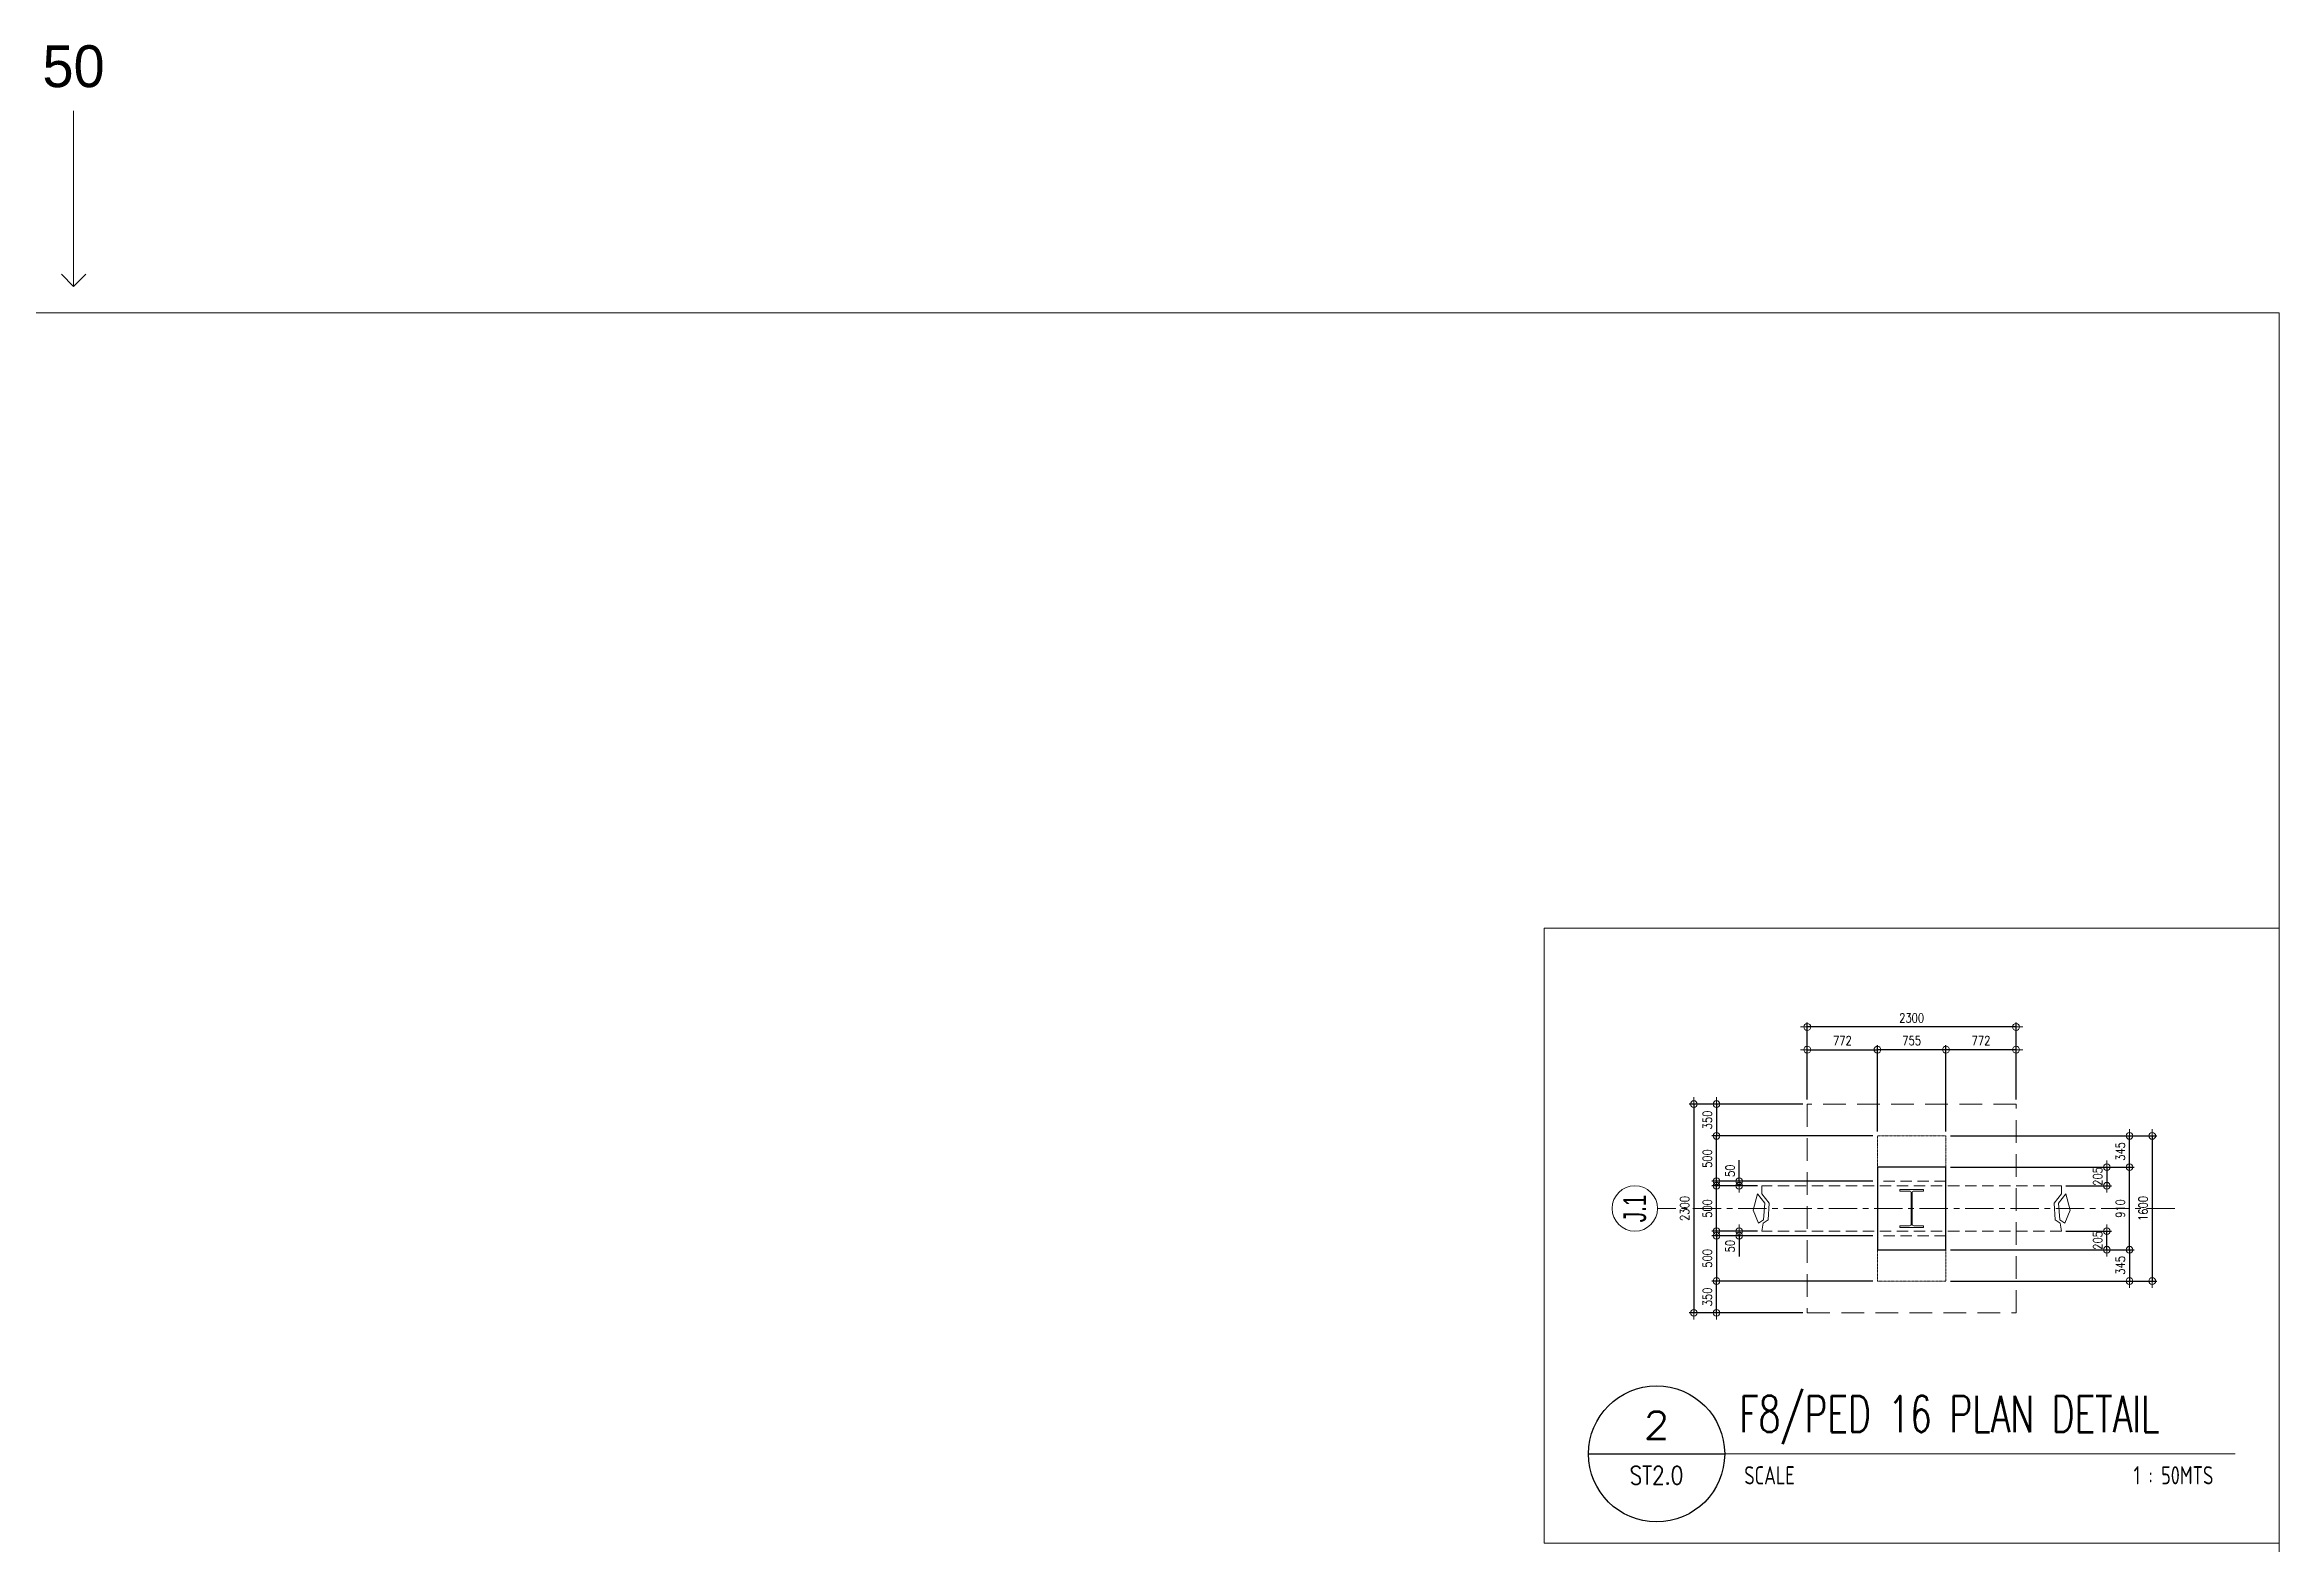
# Model space of a CAD drawing. Header units: millimetres. Extents: x 306431 to 569278, y -16030 to 119854.
# Drawn here: x 525220 to 549838, y 4310 to 20825 of the extents above; entities that cross this region are included whole.
import ezdxf
from ezdxf.enums import TextEntityAlignment as Align

# ---------------------------------------------------------------- set-up
doc = ezdxf.new("R2010")
doc.units = ezdxf.units.MM
doc.header["$MEASUREMENT"] = 0
for name, pattern in [('CENTER', [2, 1.25, -0.25, 0.25, -0.25]), ('CENTER2', [28.575, 19.05, -3.175, 3.175, -3.175]), ('HIDDEN', [0.375, 0.25, -0.125])]:
    doc.linetypes.add(name, pattern=pattern)
doc.layers.get('0').update_dxf_attribs({"lineweight": 9})
for name, color, linetype, lineweight in [('A_LINE', 1, 'Continuous', 9), ('COLUMN', 7, 'Continuous', 13), ('GIRDER GIRT', 4, 'HIDDEN', 18), ('OUTLINE', 252, 'CENTER2', 9), ('PEDESTAL CONCRETE', 20, 'Continuous', 25), ('S-ANNO-DIMS', 252, 'Continuous', 5), ('S_foundation', 4, 'HIDDEN', 20), ('S_GRID LINES', 252, 'Continuous', 5), ('TEXT', 6, 'Continuous', 30)]:
    doc.layers.add(name, color=color, linetype=linetype, lineweight=lineweight)
doc.layers.add('S-DETL-GRID', color=62, linetype='Continuous', lineweight=9, plot=False)
doc.layers.add('TARGET-MAIN', color=1, linetype='Continuous')
doc.styles.add('240', font='simplex.shx', dxfattribs={"width": 0.8, "height": 40})
doc.styles.add('ARCHITEXT', font='architxt.shx', dxfattribs={"width": 0.85})
doc.styles.add('ARIALNW', font='ARIALN.TTF')
doc.styles.add('SIMPLEX', font='SIMPLEX.shx', dxfattribs={"width": 0.75, "height": 400})
doc.dimstyles.new('DIM_50', dxfattribs={"dimtxt": 100, "dimasz": 0.5, "dimexe": 50, "dimexo": 50, "dimgap": 50, "dimtad": 1, "dimdec": 0, "dimrnd": 1, "dimdsep": 46, "dimtxsty": '240', "dimblk1": 'ESCADIM_ARW', "dimblk2": 'ESCADIM_ARW', "dimsah": 1, "dimcen": 50, "dimclrd": 256, "dimclre": 256, "dimclrt": 52, "dimadec": 0, "dimazin": 0, "dimtfac": 1, "dimtdec": 0, "dimtofl": 0, "dimtmove": 0, "dimatfit": 3, "dimldrblk": 'ESCADIM_ARW', "dimfxl": 1, "dimtolj": 1, "dimtzin": 0, "dimarcsym": 0})

msp = doc.modelspace()

# ---------------------------------------------------------------- texts
at = {"layer": 'S-DETL-GRID'}
msp.add_text('50', height=460.89, dxfattribs=at).set_placement((525538.3, 20357.2, 0), align=Align.CENTER)
at = {"layer": 'TEXT', "insert": (542738.3, 8000, 0), "char_height": 250, "width": 1698.212, "attachment_point": 5, "rotation": 90, "style": 'ARIALNW'}
msp.add_mtext('{\\W0.8;J.1}', dxfattribs=at)

# ---------------------------------------------------------------- blocks, each defined once
blk = doc.blocks.new('ESCADIM_ARW')
at = {"color": 7}
blk.add_line((-150, 0), (150, 0), dxfattribs=at)
blk.add_circle((0, 0), 75, dxfattribs=at)
blk = doc.blocks.new('*D48')
at = {"layer": 'Defpoints', "color": 0, "transparency": 16777216}
for p in [(544638, 9150, 0), (543388, 6850), (544638, 6850, 0)]:
    blk.add_point(p, dxfattribs=at)
at = {"layer": 'S-ANNO-DIMS', "lineweight": -2, "transparency": 16777216}
for p, q in [((544588, 9150), (543338, 9150)), ((543388, 9150), (543388, 6851)), ((544588, 6850), (543338, 6850))]:
    blk.add_line(p, q, dxfattribs=at)
at = {"layer": 'S-ANNO-DIMS', "lineweight": -2, "transparency": 16777216, "xscale": 0.5, "yscale": 0.5, "zscale": 0.5}
for p, rotation in [((543388, 9150), 90), ((543388, 6850), 270)]:
    blk.add_blockref('ESCADIM_ARW', p, dxfattribs=dict(at, rotation=rotation))
at = {"layer": 'S-ANNO-DIMS', "color": 52, "transparency": 16777216, "insert": (543288, 8000), "char_height": 100, "attachment_point": 5, "rotation": 90, "style": '240'}
blk.add_mtext('\\A1;2300', dxfattribs=at)
blk = doc.blocks.new('*D49')
at = {"layer": 'Defpoints', "color": 0, "transparency": 16777216}
for p in [(543638, 8250), (544138, 8250, 0), (544138, 7750, 0)]:
    blk.add_point(p, dxfattribs=at)
at = {"layer": 'S-ANNO-DIMS', "lineweight": -2, "transparency": 16777216}
for p, q in [((544088, 8250), (543588, 8250)), ((543638, 7751), (543638, 8250)), ((544088, 7750), (543588, 7750))]:
    blk.add_line(p, q, dxfattribs=at)
at = {"layer": 'S-ANNO-DIMS', "lineweight": -2, "transparency": 16777216, "xscale": 0.5, "yscale": 0.5, "zscale": 0.5}
for p, rotation in [((543638, 8250), 90), ((543638, 7750), 270)]:
    blk.add_blockref('ESCADIM_ARW', p, dxfattribs=dict(at, rotation=rotation))
at = {"layer": 'S-ANNO-DIMS', "color": 52, "transparency": 16777216, "insert": (543538, 8000), "char_height": 100, "attachment_point": 5, "rotation": 90, "style": '240'}
blk.add_mtext('\\A1;500', dxfattribs=at)
blk = doc.blocks.new('*D50')
at = {"layer": 'Defpoints', "color": 0, "transparency": 16777216}
for p in [(544638, 10000), (544638, 9150), (546938, 9150, 0)]:
    blk.add_point(p, dxfattribs=at)
at = {"layer": 'S-ANNO-DIMS', "lineweight": -2, "transparency": 16777216}
for p, q in [((544638, 9200), (544638, 10050)), ((546938, 10000), (544639, 10000)), ((546938, 9200), (546938, 10050))]:
    blk.add_line(p, q, dxfattribs=at)
at = {"layer": 'S-ANNO-DIMS', "lineweight": -2, "transparency": 16777216, "xscale": 0.5, "yscale": 0.5, "zscale": 0.5, "rotation": 180}
blk.add_blockref('ESCADIM_ARW', (544638, 10000), dxfattribs=at)
at = {"layer": 'S-ANNO-DIMS', "lineweight": -2, "transparency": 16777216, "xscale": 0.5, "yscale": 0.5, "zscale": 0.5}
blk.add_blockref('ESCADIM_ARW', (546938, 10000), dxfattribs=at)
at = {"layer": 'S-ANNO-DIMS', "color": 52, "transparency": 16777216, "insert": (545788, 10100), "char_height": 100, "attachment_point": 5, "style": '240'}
blk.add_mtext('\\A1;2300', dxfattribs=at)
blk = doc.blocks.new('*D51')
at = {"layer": 'Defpoints', "color": 0, "transparency": 16777216}
for p in [(545411, 9750), (544638, 9150, 0), (545411, 8800, 0)]:
    blk.add_point(p, dxfattribs=at)
at = {"layer": 'S-ANNO-DIMS', "lineweight": -2, "transparency": 16777216}
for p, q in [((544638, 9200), (544638, 9800)), ((544639, 9750), (545410, 9750)), ((545411, 8850), (545411, 9800))]:
    blk.add_line(p, q, dxfattribs=at)
at = {"layer": 'S-ANNO-DIMS', "lineweight": -2, "transparency": 16777216, "xscale": 0.5, "yscale": 0.5, "zscale": 0.5, "rotation": 180}
blk.add_blockref('ESCADIM_ARW', (544638, 9750), dxfattribs=at)
at = {"layer": 'S-ANNO-DIMS', "lineweight": -2, "transparency": 16777216, "xscale": 0.5, "yscale": 0.5, "zscale": 0.5}
blk.add_blockref('ESCADIM_ARW', (545411, 9750), dxfattribs=at)
at = {"layer": 'S-ANNO-DIMS', "color": 52, "transparency": 16777216, "insert": (545025, 9850), "char_height": 100, "attachment_point": 5, "style": '240'}
blk.add_mtext('\\A1;772', dxfattribs=at)
blk = doc.blocks.new('*D52')
at = {"layer": 'Defpoints', "color": 0, "transparency": 16777216}
for p in [(543888, 7750), (544138, 7750, 0), (545411, 7700, 0)]:
    blk.add_point(p, dxfattribs=at)
at = {"layer": 'S-ANNO-DIMS', "lineweight": -2, "transparency": 16777216}
for p, q in [((544088, 7750), (543838, 7750)), ((545361, 7700), (543838, 7700)), ((543888, 7751), (543888, 7751)), ((543888, 7700), (543888, 7470))]:
    blk.add_line(p, q, dxfattribs=at)
at = {"layer": 'S-ANNO-DIMS', "lineweight": -2, "transparency": 16777216, "xscale": 0.5, "yscale": 0.5, "zscale": 0.5}
for p, rotation in [((543888, 7750), 270), ((543888, 7700), 90)]:
    blk.add_blockref('ESCADIM_ARW', p, dxfattribs=dict(at, rotation=rotation))
at = {"layer": 'S-ANNO-DIMS', "color": 52, "transparency": 16777216, "insert": (543788, 7584), "char_height": 100, "attachment_point": 5, "rotation": 90, "style": '240'}
blk.add_mtext('\\A1;50', dxfattribs=at)
blk = doc.blocks.new('*D53')
at = {"layer": 'Defpoints', "color": 0, "transparency": 16777216}
for p in [(545411, 7700, 0), (543638, 7200), (545411, 7200, 0)]:
    blk.add_point(p, dxfattribs=at)
at = {"layer": 'S-ANNO-DIMS', "lineweight": -2, "transparency": 16777216}
for p, q in [((545361, 7700), (543588, 7700)), ((543638, 7700), (543638, 7201)), ((545361, 7200), (543588, 7200))]:
    blk.add_line(p, q, dxfattribs=at)
at = {"layer": 'S-ANNO-DIMS', "lineweight": -2, "transparency": 16777216, "xscale": 0.5, "yscale": 0.5, "zscale": 0.5}
for p, rotation in [((543638, 7700), 90), ((543638, 7200), 270)]:
    blk.add_blockref('ESCADIM_ARW', p, dxfattribs=dict(at, rotation=rotation))
at = {"layer": 'S-ANNO-DIMS', "color": 52, "transparency": 16777216, "insert": (543538, 7450), "char_height": 100, "attachment_point": 5, "rotation": 90, "style": '240'}
blk.add_mtext('\\A1;500', dxfattribs=at)
blk = doc.blocks.new('*D54')
at = {"layer": 'Defpoints', "color": 0, "transparency": 16777216}
for p in [(543888, 8250), (544138, 8250, 0), (545411, 8300, 0)]:
    blk.add_point(p, dxfattribs=at)
at = {"layer": 'S-ANNO-DIMS', "lineweight": -2, "transparency": 16777216}
for p, q in [((543888, 8301), (543888, 8531)), ((545361, 8300), (543838, 8300)), ((544088, 8250), (543838, 8250)), ((543888, 8250), (543888, 8249))]:
    blk.add_line(p, q, dxfattribs=at)
at = {"layer": 'S-ANNO-DIMS', "lineweight": -2, "transparency": 16777216, "xscale": 0.5, "yscale": 0.5, "zscale": 0.5}
for p, rotation in [((543888, 8300), 270), ((543888, 8250), 90)]:
    blk.add_blockref('ESCADIM_ARW', p, dxfattribs=dict(at, rotation=rotation))
at = {"layer": 'S-ANNO-DIMS', "color": 52, "transparency": 16777216, "insert": (543788, 8416), "char_height": 100, "attachment_point": 5, "rotation": 90, "style": '240'}
blk.add_mtext('\\A1;50', dxfattribs=at)
blk = doc.blocks.new('*D55')
at = {"layer": 'Defpoints', "color": 0, "transparency": 16777216}
for p in [(543638, 8800), (545411, 8800, 0), (545411, 8300, 0)]:
    blk.add_point(p, dxfattribs=at)
at = {"layer": 'S-ANNO-DIMS', "lineweight": -2, "transparency": 16777216}
for p, q in [((545361, 8800), (543588, 8800)), ((543638, 8301), (543638, 8800)), ((545361, 8300), (543588, 8300))]:
    blk.add_line(p, q, dxfattribs=at)
at = {"layer": 'S-ANNO-DIMS', "lineweight": -2, "transparency": 16777216, "xscale": 0.5, "yscale": 0.5, "zscale": 0.5}
for p, rotation in [((543638, 8800), 90), ((543638, 8300), 270)]:
    blk.add_blockref('ESCADIM_ARW', p, dxfattribs=dict(at, rotation=rotation))
at = {"layer": 'S-ANNO-DIMS', "color": 52, "transparency": 16777216, "insert": (543538, 8550), "char_height": 100, "attachment_point": 5, "rotation": 90, "style": '240'}
blk.add_mtext('\\A1;500', dxfattribs=at)
blk = doc.blocks.new('*D56')
at = {"layer": 'Defpoints', "color": 0, "transparency": 16777216}
for p in [(545411, 9750), (545411, 8800, 0), (546166, 8800, 0)]:
    blk.add_point(p, dxfattribs=at)
at = {"layer": 'S-ANNO-DIMS', "lineweight": -2, "transparency": 16777216}
for p, q in [((545411, 8850), (545411, 9800)), ((546165, 9750), (545411, 9750)), ((546166, 8850), (546166, 9800))]:
    blk.add_line(p, q, dxfattribs=at)
at = {"layer": 'S-ANNO-DIMS', "lineweight": -2, "transparency": 16777216, "xscale": 0.5, "yscale": 0.5, "zscale": 0.5, "rotation": 180}
blk.add_blockref('ESCADIM_ARW', (545411, 9750), dxfattribs=at)
at = {"layer": 'S-ANNO-DIMS', "lineweight": -2, "transparency": 16777216, "xscale": 0.5, "yscale": 0.5, "zscale": 0.5}
blk.add_blockref('ESCADIM_ARW', (546166, 9750), dxfattribs=at)
at = {"layer": 'S-ANNO-DIMS', "color": 52, "transparency": 16777216, "insert": (545788, 9850), "char_height": 100, "attachment_point": 5, "style": '240'}
blk.add_mtext('\\A1;755', dxfattribs=at)
blk = doc.blocks.new('*D57')
at = {"layer": 'Defpoints', "color": 0, "transparency": 16777216}
for p in [(546166, 9750), (546938, 9150, 0), (546166, 8800, 0)]:
    blk.add_point(p, dxfattribs=at)
at = {"layer": 'S-ANNO-DIMS', "lineweight": -2, "transparency": 16777216}
for p, q in [((546166, 8850), (546166, 9800)), ((546938, 9750), (546166, 9750)), ((546938, 9200), (546938, 9800))]:
    blk.add_line(p, q, dxfattribs=at)
at = {"layer": 'S-ANNO-DIMS', "lineweight": -2, "transparency": 16777216, "xscale": 0.5, "yscale": 0.5, "zscale": 0.5, "rotation": 180}
blk.add_blockref('ESCADIM_ARW', (546166, 9750), dxfattribs=at)
at = {"layer": 'S-ANNO-DIMS', "lineweight": -2, "transparency": 16777216, "xscale": 0.5, "yscale": 0.5, "zscale": 0.5}
blk.add_blockref('ESCADIM_ARW', (546938, 9750), dxfattribs=at)
at = {"layer": 'S-ANNO-DIMS', "color": 52, "transparency": 16777216, "insert": (546552, 9850), "char_height": 100, "attachment_point": 5, "style": '240'}
blk.add_mtext('\\A1;772', dxfattribs=at)
blk = doc.blocks.new('*D60')
at = {"layer": 'Defpoints', "color": 0, "transparency": 16777216}
for p in [(546166, 8800, 0), (546166, 7200, 0), (548438, 7200)]:
    blk.add_point(p, dxfattribs=at)
at = {"layer": 'S-ANNO-DIMS', "lineweight": -2, "transparency": 16777216}
for p, q in [((546216, 8800), (548488, 8800)), ((548438, 8800), (548438, 7201)), ((546216, 7200), (548488, 7200))]:
    blk.add_line(p, q, dxfattribs=at)
at = {"layer": 'S-ANNO-DIMS', "lineweight": -2, "transparency": 16777216, "xscale": 0.5, "yscale": 0.5, "zscale": 0.5}
for p, rotation in [((548438, 8800), 90), ((548438, 7200), 270)]:
    blk.add_blockref('ESCADIM_ARW', p, dxfattribs=dict(at, rotation=rotation))
at = {"layer": 'S-ANNO-DIMS', "color": 52, "transparency": 16777216, "insert": (548338, 8000), "char_height": 100, "attachment_point": 5, "rotation": 90, "style": '240'}
blk.add_mtext('\\A1;1600', dxfattribs=at)
blk = doc.blocks.new('*D58')
at = {"layer": 'Defpoints', "color": 0, "transparency": 16777216}
for p in [(546166, 8455, 0), (547438, 8250, 0), (547938, 8250)]:
    blk.add_point(p, dxfattribs=at)
at = {"layer": 'S-ANNO-DIMS', "lineweight": -2, "transparency": 16777216}
for p, q in [((546216, 8455), (547988, 8455)), ((547938, 8455), (547938, 8251)), ((547488, 8250), (547988, 8250))]:
    blk.add_line(p, q, dxfattribs=at)
at = {"layer": 'S-ANNO-DIMS', "lineweight": -2, "transparency": 16777216, "xscale": 0.5, "yscale": 0.5, "zscale": 0.5}
for p, rotation in [((547938, 8455), 90), ((547938, 8250), 270)]:
    blk.add_blockref('ESCADIM_ARW', p, dxfattribs=dict(at, rotation=rotation))
at = {"layer": 'S-ANNO-DIMS', "color": 52, "transparency": 16777216, "insert": (547838, 8353), "char_height": 100, "attachment_point": 5, "rotation": 90, "style": '240'}
blk.add_mtext('\\A1;205', dxfattribs=at)
blk = doc.blocks.new('*D59')
at = {"layer": 'Defpoints', "color": 0, "transparency": 16777216}
for p in [(546166, 8800, 0), (548188, 8800), (546166, 8455, 0)]:
    blk.add_point(p, dxfattribs=at)
at = {"layer": 'S-ANNO-DIMS', "lineweight": -2, "transparency": 16777216}
for p, q in [((546216, 8800), (548238, 8800)), ((548188, 8456), (548188, 8800)), ((546216, 8455), (548238, 8455))]:
    blk.add_line(p, q, dxfattribs=at)
at = {"layer": 'S-ANNO-DIMS', "lineweight": -2, "transparency": 16777216, "xscale": 0.5, "yscale": 0.5, "zscale": 0.5}
for p, rotation in [((548188, 8800), 90), ((548188, 8455), 270)]:
    blk.add_blockref('ESCADIM_ARW', p, dxfattribs=dict(at, rotation=rotation))
at = {"layer": 'S-ANNO-DIMS', "color": 52, "transparency": 16777216, "insert": (548088, 8628), "char_height": 100, "attachment_point": 5, "rotation": 90, "style": '240'}
blk.add_mtext('\\A1;345', dxfattribs=at)
blk = doc.blocks.new('*D61')
at = {"layer": 'Defpoints', "color": 0, "transparency": 16777216}
for p in [(547438, 7750, 0), (547938, 7750), (546166, 7545, 0)]:
    blk.add_point(p, dxfattribs=at)
at = {"layer": 'S-ANNO-DIMS', "lineweight": -2, "transparency": 16777216}
for p, q in [((547488, 7750), (547988, 7750)), ((547938, 7546), (547938, 7750)), ((546216, 7545), (547988, 7545))]:
    blk.add_line(p, q, dxfattribs=at)
at = {"layer": 'S-ANNO-DIMS', "lineweight": -2, "transparency": 16777216, "xscale": 0.5, "yscale": 0.5, "zscale": 0.5}
for p, rotation in [((547938, 7750), 90), ((547938, 7545), 270)]:
    blk.add_blockref('ESCADIM_ARW', p, dxfattribs=dict(at, rotation=rotation))
at = {"layer": 'S-ANNO-DIMS', "color": 52, "transparency": 16777216, "insert": (547838, 7648), "char_height": 100, "attachment_point": 5, "rotation": 90, "style": '240'}
blk.add_mtext('\\A1;205', dxfattribs=at)
blk = doc.blocks.new('*D62')
at = {"layer": 'Defpoints', "color": 0, "transparency": 16777216}
for p in [(546166, 7545, 0), (546166, 7200, 0), (548188, 7200)]:
    blk.add_point(p, dxfattribs=at)
at = {"layer": 'S-ANNO-DIMS', "lineweight": -2, "transparency": 16777216}
for p, q in [((546216, 7545), (548238, 7545)), ((548188, 7545), (548188, 7201)), ((546216, 7200), (548238, 7200))]:
    blk.add_line(p, q, dxfattribs=at)
at = {"layer": 'S-ANNO-DIMS', "lineweight": -2, "transparency": 16777216, "xscale": 0.5, "yscale": 0.5, "zscale": 0.5}
for p, rotation in [((548188, 7545), 90), ((548188, 7200), 270)]:
    blk.add_blockref('ESCADIM_ARW', p, dxfattribs=dict(at, rotation=rotation))
at = {"layer": 'S-ANNO-DIMS', "color": 52, "transparency": 16777216, "insert": (548088, 7373), "char_height": 100, "attachment_point": 5, "rotation": 90, "style": '240'}
blk.add_mtext('\\A1;345', dxfattribs=at)
blk = doc.blocks.new('*D63')
at = {"layer": 'Defpoints', "color": 0, "transparency": 16777216}
for p in [(546166, 8455, 0), (548188, 8455), (546166, 7545, 0)]:
    blk.add_point(p, dxfattribs=at)
at = {"layer": 'S-ANNO-DIMS', "lineweight": -2, "transparency": 16777216}
for p, q in [((546216, 8455), (548238, 8455)), ((548188, 7546), (548188, 8455)), ((546216, 7545), (548238, 7545))]:
    blk.add_line(p, q, dxfattribs=at)
at = {"layer": 'S-ANNO-DIMS', "lineweight": -2, "transparency": 16777216, "xscale": 0.5, "yscale": 0.5, "zscale": 0.5}
for p, rotation in [((548188, 8455), 90), ((548188, 7545), 270)]:
    blk.add_blockref('ESCADIM_ARW', p, dxfattribs=dict(at, rotation=rotation))
at = {"layer": 'S-ANNO-DIMS', "color": 52, "transparency": 16777216, "insert": (548088, 8000), "char_height": 100, "attachment_point": 5, "rotation": 90, "style": '240'}
blk.add_mtext('\\A1;910', dxfattribs=at)
blk = doc.blocks.new('*D64')
at = {"layer": 'Defpoints', "color": 0, "transparency": 16777216}
for p in [(543638, 7200), (545411, 7200, 0), (544638, 6850, 0)]:
    blk.add_point(p, dxfattribs=at)
at = {"layer": 'S-ANNO-DIMS', "lineweight": -2, "transparency": 16777216}
for p, q in [((545361, 7200), (543588, 7200)), ((543638, 6851), (543638, 7200)), ((544588, 6850), (543588, 6850))]:
    blk.add_line(p, q, dxfattribs=at)
at = {"layer": 'S-ANNO-DIMS', "lineweight": -2, "transparency": 16777216, "xscale": 0.5, "yscale": 0.5, "zscale": 0.5}
for p, rotation in [((543638, 7200), 90), ((543638, 6850), 270)]:
    blk.add_blockref('ESCADIM_ARW', p, dxfattribs=dict(at, rotation=rotation))
at = {"layer": 'S-ANNO-DIMS', "color": 52, "transparency": 16777216, "insert": (543538, 7025), "char_height": 100, "attachment_point": 5, "rotation": 90, "style": '240'}
blk.add_mtext('\\A1;350', dxfattribs=at)
blk = doc.blocks.new('*D65')
at = {"layer": 'Defpoints', "color": 0, "transparency": 16777216}
for p in [(544638, 9150, 0), (543638, 8800), (545411, 8800, 0)]:
    blk.add_point(p, dxfattribs=at)
at = {"layer": 'S-ANNO-DIMS', "lineweight": -2, "transparency": 16777216}
for p, q in [((544588, 9150), (543588, 9150)), ((543638, 9150), (543638, 8801)), ((545361, 8800), (543588, 8800))]:
    blk.add_line(p, q, dxfattribs=at)
at = {"layer": 'S-ANNO-DIMS', "lineweight": -2, "transparency": 16777216, "xscale": 0.5, "yscale": 0.5, "zscale": 0.5}
for p, rotation in [((543638, 9150), 90), ((543638, 8800), 270)]:
    blk.add_blockref('ESCADIM_ARW', p, dxfattribs=dict(at, rotation=rotation))
at = {"layer": 'S-ANNO-DIMS', "color": 52, "transparency": 16777216, "insert": (543538, 8975), "char_height": 100, "attachment_point": 5, "rotation": 90, "style": '240'}
blk.add_mtext('\\A1;350', dxfattribs=at)
blk = doc.blocks.new('TARGET-DWGLABEL')
at = {"layer": 'TARGET-MAIN'}
blk.add_line((-7.5, 0), (7.5, 0), dxfattribs=at)
blk.add_circle((0, 0), 7.5, dxfattribs=at)
at = {"layer": 'TARGET-MAIN', "color": 2, "style": 'ARCHITEXT', "width": 0.85}
blk.add_text('SCALE', height=2, dxfattribs=at).set_placement((9.66, -2.36), align=Align.MIDDLE_LEFT)
at = {"layer": 'TARGET-MAIN', "color": 6, "style": 'ARCHITEXT', "width": 0.85}
blk.add_attdef('DRAWING_TITLE', text='', height=5, dxfattribs=at).set_placement((9.08, 4.41), align=Align.MIDDLE_LEFT)
at = {"layer": 'TARGET-MAIN', "color": 4, "style": 'ARCHITEXT', "width": 0.85}
blk.add_attdef('DWG_NO.', text='', height=3, dxfattribs=at).set_placement((0, 3.17), align=Align.MIDDLE_CENTER)
at = {"layer": 'TARGET-MAIN', "color": 3, "style": 'ARCHITEXT', "width": 0.85}
blk.add_attdef('SHT_NO.', text='', height=2, dxfattribs=at).set_placement((-0.02, -2.36), align=Align.MIDDLE_CENTER)
at = {"layer": 'TARGET-MAIN', "color": 2, "style": 'ARCHITEXT', "width": 0.85}
blk.add_attdef('SCALE', text='', height=2, dxfattribs=at).set_placement((69.6, -2.36), align=Align.MIDDLE_RIGHT)

# ---------------------------------------------------------------- dimensions: what is measured, and where the dimension line sits
at = {"layer": 'S-ANNO-DIMS'}
for base, p1, p2, angle, picture, middle in [((544638.3, 10000, 0), (546938.3, 9150, 0), (544638.3, 9150, 0), 180, '*D50', (545788.3, 10100, 0)), ((545410.8, 9750, 0), (546165.8, 8800, 0), (545410.8, 8800, 0), 180, '*D56', (545788.3, 9850, 0)), ((546165.7565117, 9750.0268762, 0.0000488), (546938.2565117, 9150.0268762, 0.0000437), (546165.7565117, 8800.0268762, 0.0000398), 180, '*D57', (546552.0065117, 9850.0268762, 0.0000488)), ((543388.3, 6850, 0), (544638.3, 9150, 0), (544638.3, 6850, 0), 270, '*D48', (543288.3, 8000, 0)), ((543638.3, 8800, 0), (544638.3, 9150, 0), (545410.8, 8800, 0), 90, '*D65', (543538.3, 8975, 0)), ((543638.3, 8800, 0), (545410.8, 8300, 0), (545410.8, 8800, 0), 270, '*D55', (543538.3, 8550, 0)), ((548438.3, 7200, 0), (546165.8, 8800, 0), (546165.8, 7200, 0), 270, '*D60', (548338.3, 8000, 0)), ((548188.3, 8800, 0), (546165.8, 8455, 0), (546165.8, 8800, 0), 270, '*D59', (548088.3, 8627.5, 0)), ((548188.3, 8455, 0), (546165.8, 7545, 0), (546165.8, 8455, 0), 270, '*D63', (548088.3, 8000, 0)), ((543638.3, 8250, 0), (544138.3, 7750, 0), (544138.3, 8250, 0), 90, '*D49', (543538.3, 8000, 0)), ((543638.3, 7200, 0), (545410.8, 7700, 0), (545410.8, 7200, 0), 90, '*D53', (543538.3, 7450, 0)), ((548188.3, 7200, 0), (546165.8, 7545, 0), (546165.8, 7200, 0), 90, '*D62', (548088.3, 7372.5, 0)), ((543638.3, 7200, 0), (544638.3, 6850, 0), (545410.8, 7200, 0), 270, '*D64', (543538.3, 7025, 0))]:
    dim = msp.add_linear_dim(base=base, p1=p1, p2=p2, angle=angle, dimstyle='DIM_50', dxfattribs=at)
    dim.commit()
    dim.dimension.update_dxf_attribs({"geometry": picture, "text_midpoint": middle})
dim = msp.add_linear_dim(base=(545410.7565117, 9750.0268762, 0.0000488), p1=(544638.2565117, 9150.0268762, 0.0000437), p2=(545410.7565117, 8800.0268762, 0.0000398), dimstyle='DIM_50', dxfattribs=at)
dim.commit()
dim.dimension.update_dxf_attribs({"geometry": '*D51', "text_midpoint": (545024.5065117, 9850.0268762, 0.0000488)})
for base, p1, p2, angle, picture, middle in [((543888.3, 8250, 0), (545410.8, 8300, 0), (544138.3, 8250, 0), 270, '*D54', (543888.3, 8415.8, 0)), ((547938.3, 8250, 0), (546165.8, 8455, 0), (547438.3, 8250, 0), 270, '*D58', (547938.3, 8352.5, 0)), ((543888.3, 7750, 0), (545410.8, 7700, 0), (544138.3, 7750, 0), 90, '*D52', (543888.3, 7584.3, 0)), ((547938.3, 7750, 0), (546165.8, 7545, 0), (547438.3, 7750, 0), 90, '*D61', (547938.3, 7647.5, 0))]:
    dim = msp.add_linear_dim(base=base, p1=p1, p2=p2, angle=angle, dimstyle='DIM_50', dxfattribs=at)
    dim.commit()
    dim.dimension.update_dxf_attribs({"geometry": picture, "text_midpoint": middle, "dimtype": 160})

# ---------------------------------------------------------------- linework, layer by layer
msp.add_circle((542738.3, 8000, 0), 250)
at = {"layer": 'A_LINE', "color": 1}
msp.add_line((542228, 5295.6, 0), (549351.6, 5295.6, 0), dxfattribs=at)
at = {"layer": 'COLUMN', "color": 7, "ltscale": 0.05, "elevation": 0}
msp.add_lwpolyline([(545788.3, 7790.2), (545919, 7790.2), (545919, 7809.5), (545811.2, 7809.5, -0.4142136), (545794, 7826.7), (545794, 8173.3, -0.4142136), (545811.2, 8190.5), (545919, 8190.5), (545919, 8209.8), (545657.5, 8209.8), (545657.5, 8190.5), (545765.3, 8190.5, -0.4142136), (545782.5, 8173.3), (545782.5, 7826.7, -0.4142136), (545765.3, 7809.5), (545657.5, 7809.5), (545657.5, 7790.2), (545788.3, 7790.2)], format="xyb", dxfattribs=at)
at = {"layer": 'GIRDER GIRT', "linetype": 'HIDDEN', "ltscale": 500}
for p, q in [((547438.3, 8250, 0), (544138.3, 8250, 0)), ((547438.3, 7750, 0), (544138.3, 7750, 0))]:
    msp.add_line(p, q, dxfattribs=at)
at = {"layer": 'GIRDER GIRT', "linetype": 'HIDDEN', "ltscale": 1000, "elevation": 0}
for points in [[(544041.6, 7983), (544088.3, 8162.1), (544169.8, 8059.3), (544157.2, 7873.8), (544102, 7838.7), (544041.6, 7983)], [(544138.3, 8250), (544138.3, 8162.1), (544219.8, 8059.3), (544207.2, 7873.8), (544152, 7838.7), (544138.3, 7750)], [(547438.3, 8250), (547438.3, 8162.1), (547356.8, 8059.3), (547369.3, 7873.8), (547424.5, 7838.7), (547438.3, 7750)], [(547534.9, 7983), (547488.3, 8162.1), (547406.8, 8059.3), (547419.3, 7873.8), (547474.5, 7838.7), (547534.9, 7983)]]:
    msp.add_lwpolyline(points, dxfattribs=at)
at = {"layer": 'OUTLINE', "linetype": 'HIDDEN', "ltscale": 500}
for p, q in [((546165.8, 8300, 0), (545410.8, 8300, 0)), ((546165.8, 7700, 0), (545410.8, 7700, 0))]:
    msp.add_line(p, q, dxfattribs=at)
at = {"layer": 'PEDESTAL CONCRETE', "ltscale": 0.05, "elevation": 0}
msp.add_lwpolyline([(546165.8, 8455), (545410.8, 8455), (545410.8, 7545), (546165.8, 7545)], close=True, dxfattribs=at)
at = {"layer": 'S-DETL-GRID', "elevation": 0}
for points in [[(525538.3, 20097.2), (525538.3, 18161.2), (525404.9, 18294.5)], [(525538.3, 20097.2), (525538.3, 18161.2), (525671.7, 18294.5)]]:
    msp.add_lwpolyline(points, dxfattribs=at)
at = {"layer": 'S-DETL-GRID', "color": 252, "elevation": 0}
msp.add_lwpolyline([(501238.3, 17870), (549838.3, 17870), (549838.3, -16030), (501238.3, -16030)], close=True, dxfattribs=at)
at = {"layer": 'S-DETL-GRID', "elevation": 0}
msp.add_lwpolyline([(541738.3, 11090), (549838.3, 11090), (549838.3, 4310), (541738.3, 4310)], close=True, dxfattribs=at)
at = {"layer": 'S_foundation', "color": 6, "ltscale": 1000, "elevation": 0}
msp.add_lwpolyline([(544638.3, 6850), (546938.3, 6850), (546938.3, 9150), (544638.3, 9150)], close=True, dxfattribs=at)
at = {"layer": 'S_foundation', "ltscale": 0.05, "elevation": 0}
msp.add_lwpolyline([(546165.8, 8800), (545410.8, 8800), (545410.8, 7200), (546165.8, 7200)], close=True, dxfattribs=at)
at = {"layer": 'S_GRID LINES', "linetype": 'CENTER', "ltscale": 250}
msp.add_line((548688.3, 8000, 0), (542988.3, 8000, 0), dxfattribs=at)

# ---------------------------------------------------------------- block references
at = {"layer": 'TARGET-MAIN', "color": 1}
ref = msp.add_blockref('TARGET-DWGLABEL', (542978, 5295.6, 0), dxfattribs=dict(at, xscale=100, yscale=100, zscale=100))
ref.add_attrib('DWG_NO.', '2', dxfattribs={"color": 4, "height": 300, "style": 'SIMPLEX', "width": 1.1}).set_placement((542978, 5612.9, 0), align=Align.MIDDLE_CENTER)
ref.add_attrib('SHT_NO.', 'ST2.0', dxfattribs={"color": 3, "height": 200, "style": 'SIMPLEX', "width": 0.8}).set_placement((542976.5, 5060, 0), align=Align.MIDDLE_CENTER)
ref.add_attrib('DRAWING_TITLE', 'F8/PED 16 PLAN DETAIL', dxfattribs={"color": 5, "height": 400, "style": 'SIMPLEX', "width": 0.7}).set_placement((543885.9, 5736.2, 0), align=Align.MIDDLE_LEFT)
ref.add_attrib('SCALE', '1 : 50MTS', dxfattribs={"color": 2, "height": 200, "style": 'ARCHITEXT', "width": 0.85}).set_placement((549111.8, 5060, 0), align=Align.MIDDLE_RIGHT)

msp.set_redraw_order([(e.dxf.handle, doc.entitydb.next_handle()) for e in msp.query("TEXT MTEXT ATTDEF DIMENSION ARC_DIMENSION")])  # texts and dimensions are drawn at this point

doc.saveas('drawing.dxf')
